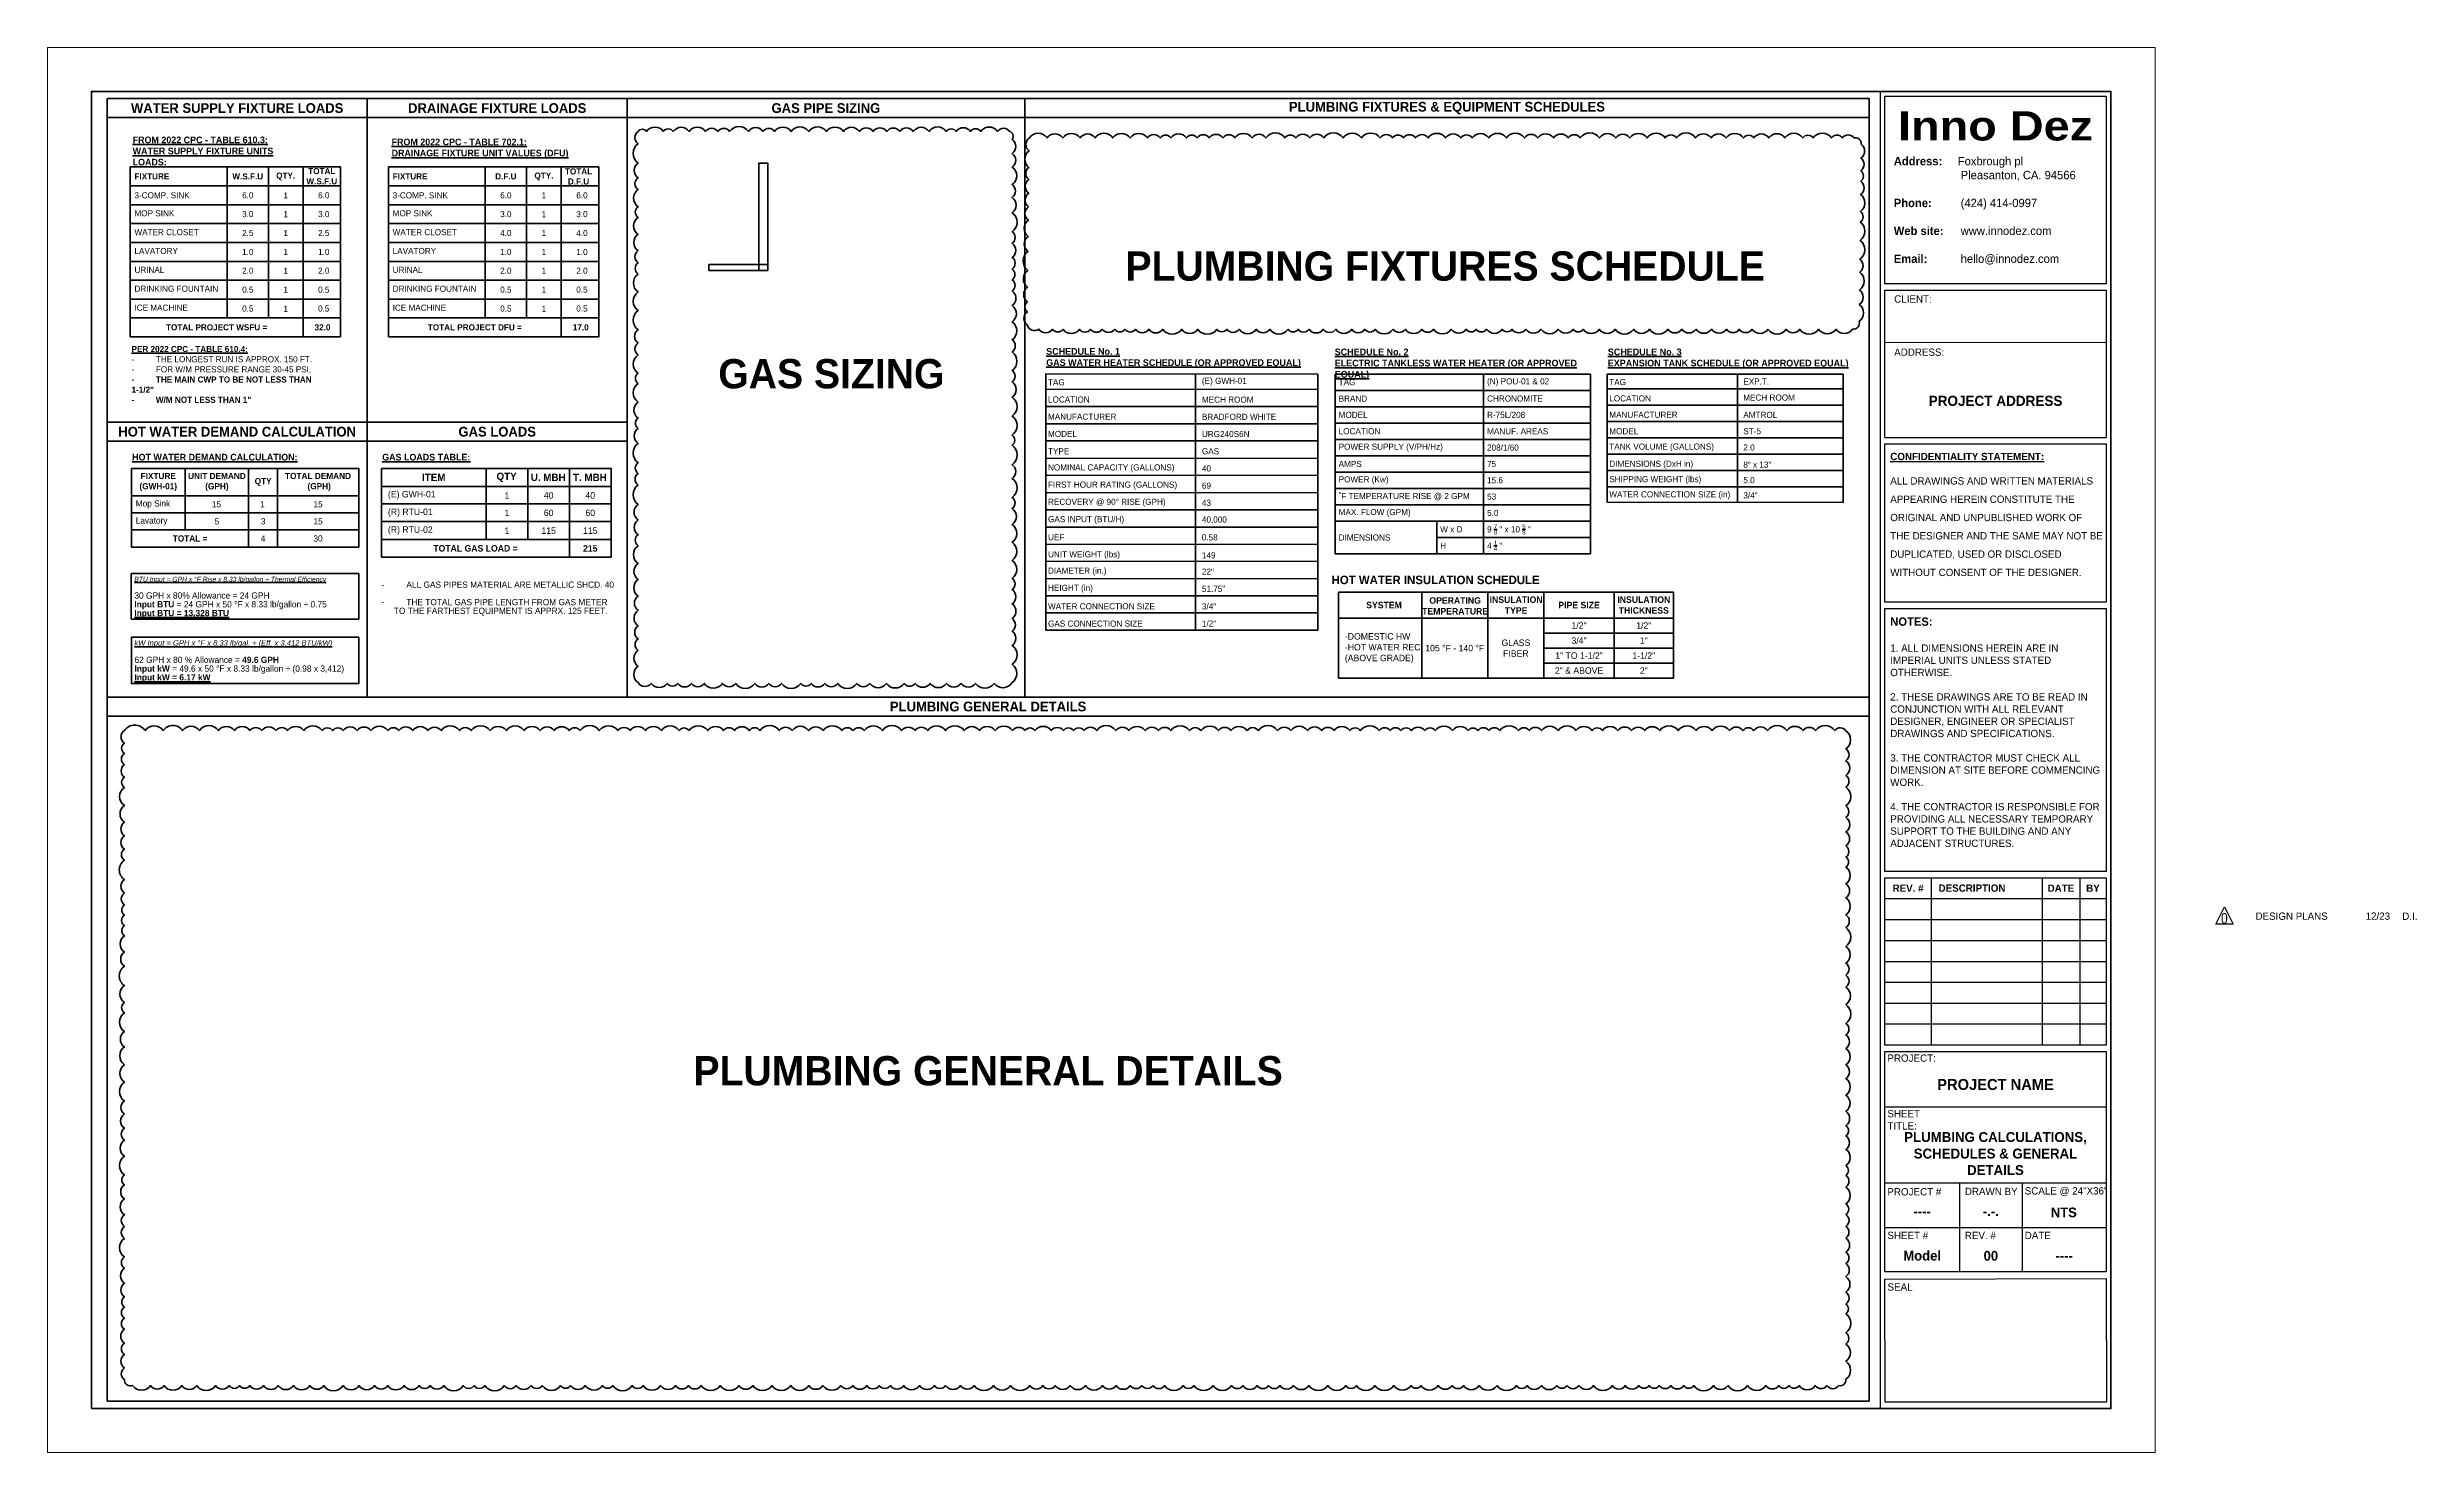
# Paper-space layout 'P 1.03' of a CAD drawing. Header units: inches. Extents: x -40 to 0.5, y 79.6 to 103.6.
# The model-space entities are those that its viewports show. They can reach past a viewport. Long polylines and large blocks are cut down to what shows.
import ezdxf
from ezdxf.enums import TextEntityAlignment as Align

# ---------------------------------------------------------------- set-up
doc = ezdxf.new("R2010")
doc.units = ezdxf.units.IN
doc.header["$MEASUREMENT"] = 0
doc.layers.get('DEFPOINTS').update_dxf_attribs({"color": 104})
doc.layers.add('PDF-TEXT', color=7, linetype='Continuous', lineweight=35)
doc.layers.add('REV.01', color=1, linetype='Continuous', lineweight=50)
doc.styles.add('123', font='ariblk.ttf')
doc.styles.add('Arial_1', font='arial.ttf', dxfattribs={"width": 0.8, "height": 4.5})
doc.styles.add('Arial_5', font='arial.ttf', dxfattribs={"height": 0.09375})
doc.styles.add('BOO', font='GOTHIC.TTF', dxfattribs={"height": 6})
doc.styles.add('Century Gothic', font='GOTHIC.TTF', dxfattribs={"height": 5.3125})
doc.styles.add('Century Gothic_B', font='GOTHICB.TTF', dxfattribs={"height": 6.659722})
doc.styles.add('MtXpl_Century_Gothic_1', font='GOTHIC.TTF')
doc.styles.add('PDF Arial', font='arial.ttf')
doc.styles.get("Standard").update_dxf_attribs({"font": 'arial.ttf'})
doc.styles.add('TITLE', font='arialbd.ttf')
doc.styles.add('Tw Cen MT Condensed', font='TCCM____.TTF')

psp = doc.layouts.new('P 1.03')

# ---------------------------------------------------------------- texts
at = {"attachment_point": 5}
for s, insert, char_height, width, style in [('{\\fCentury Gothic|b1|i0|c0|p34;PLUMBING CALCULATIONS, SCHEDULES & GENERAL DETAILS}', (-6.695, 84.71), 0.16933, 3.77936, 'TITLE'), ('{\\fCentury Gothic|b1|i0|c0|p34;NTS}', (-5.528, 83.705), 0.16667, 1.44485, 'BOO'), ('{\\fCentury Gothic|b1|i0|c0|p34;Model}', (-7.947, 82.966), 0.16667, 1.27489, 'BOO')]:
    psp.add_mtext(s, dxfattribs=dict(at, insert=insert, char_height=char_height, width=width, style=style))

msp = doc.modelspace()

# ---------------------------------------------------------------- texts
at = {"layer": 'PDF-TEXT', "color": 42, "attachment_point": 5, "style": 'Century Gothic_B'}
for s, insert, char_height, width in [('WATER SUPPLY FIXTURE LOADS', (8449.8, -610.9), 8, 213.171), ('DRAINAGE FIXTURE LOADS', (8663, -610.9), 8, 213.171), ('GAS PIPE SIZING', (8932.5, -610.9), 8, 325.913), ('PLUMBING FIXTURES & EQUIPMENT SCHEDULES', (9441.7, -610.9), 8, 692.364), ('HOT WATER DEMAND CALCULATION', (8449.8, -876.2), 8, 213.171), ('GAS LOADS', (8663, -876.2), 8, 213.171), ('HOT WATER INSULATION SCHEDULE', (9432.4, -997.7), 7, 320.536), ('PLUMBING GENERAL DETAILS', (9065.5, -1101.5), 8, 1444.618)]:
    msp.add_mtext(s, dxfattribs=dict(at, insert=insert, char_height=char_height, width=width))
at = {"layer": 'PDF-TEXT', "attachment_point": 1}
for s, insert, char_height, width, line_spacing_factor, style in [('\\pxa0.41152,sm1;{\\fCentury Gothic|b1|i0|c0|p34;\\LFROM 2022 CPC - TABLE 610.3:\\P\\pa0.25;WATER SUPPLY FIXTURE UNITS LOADS:}', (8364.1, -634.2), 5.467, 132.341, 1.399988, 'BOO'), ('\\pxa0.41152,sm1;{\\fCentury Gothic|b1|i0|c0|p34;\\LFROM 2022 CPC - TABLE 702.1:\\P\\pa0.25;DRAINAGE FIXTURE UNIT VALUES (DFU)}', (8576.4, -635.9), 5.468, 174.264, 1.399988, 'BOO'), ('\\pxsm1;{\\fCentury Gothic|b1|i0|c0|p34;\\LSCHEDULE No. 1\\l\\P\\LGAS WATER HEATER SCHEDULE (OR APPROVED EQUAL)}', (9113.1, -807.6), 5.5, 222.559, 1.399988, 'BOO'), ('\\pxsm1;{\\fCentury Gothic|b1|i0|c0|p34;\\LSCHEDULE No. 2\\PELECTRIC TANKLESS WATER HEATER (OR APPROVED EQUAL)}', (9349.7, -808), 5.5, 213.985, 1.399988, 'BOO'), ('\\pxsm1;{\\fCentury Gothic|b1|i0|c0|p34;\\LSCHEDULE No. 3\\l\\P\\LEXPANSION TANK SCHEDULE (OR APPROVED EQUAL)}', (9573.6, -808), 5.5, 192.962, 1.399988, 'BOO'), ('\\pxa0.25;{\\fCentury Gothic|b1|i0|c0|p34;\\LHOT WATER DEMAND CALCULATION:}', (8363.7, -894.3), 5.467, 175.482, 1.399988, 'BOO'), ('{\\fCentury Gothic|b1|i0|c0|p34;\\LGAS LOADS TABLE:}', (8568.7, -894.3), 5.467, 187.272, 1.399988, 'BOO'), ('\\pxi-2,l2,t0;{\\fCentury Gothic|b0|i0|c0|p34;-^IALL GAS PIPES MATERIAL ARE METALLIC SHCD. 40\\P\\pi0,l0,ql,tz;\\P\\pi-2,l2,q*,t0;-^ITHE TOTAL GAS PIPE LENGTH FROM GAS METER TO THE FARTHEST EQUIPMENT IS APPRX. 125 FEET.}', (8568.1, -999), 5.103, 195.704, 0.839796, 'PDF Arial')]:
    msp.add_mtext(s, dxfattribs=dict(at, insert=insert, char_height=char_height, width=width, line_spacing_factor=line_spacing_factor, style=style))
at = {"layer": 'PDF-TEXT'}
for s, insert, char_height, width, attachment_point, style in [('\\pxqc;TOTAL\\PW.S.F.U', (8519.2, -666.7), 4.995, 30.738, 5, 'Century Gothic_B'), ('\\pxqc;TOTAL\\PD.F.U', (8729.7, -666.9), 4.995, 28.377, 5, 'Century Gothic_B'), ('{\\fCentury Gothic|b0|i0|c0|p34;3-COMP. SINK}', (8365.6, -682.4), 4.995, 75.914, 4, 'Century Gothic_B'), ('FIXTURE ', (8365.6, -666.9), 4.99, 75.914, 4, 'Century Gothic_B'), ('W.S.F.U', (8458.5, -666.9), 4.99, 33.957, 5, 'Century Gothic_B'), ('{\\fCentury Gothic|b0|i0|c0|p34;6.0}', (8458.5, -682.4), 4.995, 33.957, 5, 'Century Gothic_B'), ('QTY.', (8489.6, -666.9), 4.99, 28.422, 5, 'Century Gothic_B'), ('{\\fCentury Gothic|b0|i0|c0|p34;1}', (8489.6, -682.4), 4.995, 28.422, 5, 'Century Gothic_B'), ('{\\fCentury Gothic|b0|i0|c0|p34;6.0}', (8520.8, -682.4), 4.995, 33.957, 5, 'Century Gothic_B'), ('{\\fCentury Gothic|b0|i0|c0|p34;3-COMP. SINK}', (8577.3, -682.4), 4.995, 75.914, 4, 'Century Gothic_B'), ('FIXTURE ', (8577.3, -666.9), 4.99, 75.914, 4, 'Century Gothic_B'), ('D.F.U', (8670.1, -666.9), 4.99, 33.957, 5, 'Century Gothic_B'), ('{\\fCentury Gothic|b0|i0|c0|p34;6.0}', (8670.1, -682.4), 4.995, 33.957, 5, 'Century Gothic_B'), ('QTY.', (8701.3, -666.9), 4.99, 28.422, 5, 'Century Gothic_B'), ('{\\fCentury Gothic|b0|i0|c0|p34;1}', (8701.3, -682.4), 4.995, 28.422, 5, 'Century Gothic_B'), ('{\\fCentury Gothic|b0|i0|c0|p34;6.0}', (8732.5, -682.4), 4.995, 33.957, 5, 'Century Gothic_B'), ('{\\fCentury Gothic|b0|i0|c0|p34;MOP SINK}', (8365.6, -697.1), 4.995, 75.914, 4, 'Century Gothic_B'), ('{\\fCentury Gothic|b0|i0|c0|p34;3.0}', (8458.5, -697.8), 4.995, 33.957, 5, 'Century Gothic_B'), ('{\\fCentury Gothic|b0|i0|c0|p34;1}', (8489.6, -697.8), 4.995, 28.422, 5, 'Century Gothic_B'), ('{\\fCentury Gothic|b0|i0|c0|p34;3.0}', (8520.8, -697.8), 4.995, 33.957, 5, 'Century Gothic_B'), ('{\\fCentury Gothic|b0|i0|c0|p34;MOP SINK}', (8577.3, -697.1), 4.995, 75.914, 4, 'Century Gothic_B'), ('{\\fCentury Gothic|b0|i0|c0|p34;3.0}', (8670.1, -697.8), 4.995, 33.957, 5, 'Century Gothic_B'), ('{\\fCentury Gothic|b0|i0|c0|p34;1}', (8701.3, -697.8), 4.995, 28.422, 5, 'Century Gothic_B'), ('{\\fCentury Gothic|b0|i0|c0|p34;3.0}', (8732.5, -697.8), 4.995, 33.957, 5, 'Century Gothic_B'), ('{\\fCentury Gothic|b0|i0|c0|p34;WATER CLOSET}', (8365.6, -712.6), 4.995, 75.914, 4, 'Century Gothic_B'), ('{\\fCentury Gothic|b0|i0|c0|p34;2.5}', (8458.5, -713.3), 4.995, 33.957, 5, 'Century Gothic_B'), ('{\\fCentury Gothic|b0|i0|c0|p34;1}', (8489.6, -713.3), 4.995, 28.422, 5, 'Century Gothic_B'), ('{\\fCentury Gothic|b0|i0|c0|p34;2.5}', (8520.8, -713.3), 4.995, 33.957, 5, 'Century Gothic_B'), ('{\\fCentury Gothic|b0|i0|c0|p34;WATER CLOSET}', (8577.3, -712.6), 4.995, 75.914, 4, 'Century Gothic_B'), ('{\\fCentury Gothic|b0|i0|c0|p34;4.0}', (8670.1, -713.3), 4.995, 33.957, 5, 'Century Gothic_B'), ('{\\fCentury Gothic|b0|i0|c0|p34;1}', (8701.3, -713.3), 4.995, 28.422, 5, 'Century Gothic_B'), ('{\\fCentury Gothic|b0|i0|c0|p34;4.0}', (8732.5, -713.3), 4.995, 33.957, 5, 'Century Gothic_B'), ('{\\fCentury Gothic|b0|i0|c0|p34;LAVATORY}', (8365.6, -728), 4.995, 75.914, 4, 'Century Gothic_B'), ('{\\fCentury Gothic|b0|i0|c0|p34;1.0}', (8458.5, -728.8), 4.995, 33.957, 5, 'Century Gothic_B'), ('{\\fCentury Gothic|b0|i0|c0|p34;1}', (8489.6, -728.8), 4.995, 28.422, 5, 'Century Gothic_B'), ('{\\fCentury Gothic|b0|i0|c0|p34;1.0}', (8520.8, -728.8), 4.995, 33.957, 5, 'Century Gothic_B'), ('{\\fCentury Gothic|b0|i0|c0|p34;LAVATORY}', (8577.3, -728), 4.995, 75.914, 4, 'Century Gothic_B'), ('{\\fCentury Gothic|b0|i0|c0|p34;1.0}', (8670.1, -728.8), 4.995, 33.957, 5, 'Century Gothic_B'), ('{\\fCentury Gothic|b0|i0|c0|p34;1}', (8701.3, -728.8), 4.995, 28.422, 5, 'Century Gothic_B'), ('{\\fCentury Gothic|b0|i0|c0|p34;1.0}', (8732.5, -728.8), 4.995, 33.957, 5, 'Century Gothic_B'), ('{\\fCentury Gothic|b0|i0|c0|p34;URINAL}', (8365.6, -743.5), 4.995, 75.914, 4, 'Century Gothic_B'), ('{\\fCentury Gothic|b0|i0|c0|p34;DRINKING FOUNTAIN}', (8365.6, -759), 4.995, 75.914, 4, 'Century Gothic_B'), ('\\pxt4;{\\fCentury Gothic|b0|i0|c0|p34;2.0}', (8458.5, -744.2), 4.995, 33.957, 5, 'Century Gothic_B'), ('{\\fCentury Gothic|b0|i0|c0|p34;0.5}', (8458.5, -759.7), 4.995, 33.957, 5, 'Century Gothic_B'), ('{\\fCentury Gothic|b0|i0|c0|p34;1}', (8489.6, -744.2), 4.995, 28.422, 5, 'Century Gothic_B'), ('{\\fCentury Gothic|b0|i0|c0|p34;1}', (8489.6, -759.7), 4.995, 28.422, 5, 'Century Gothic_B'), ('\\pxt4;{\\fCentury Gothic|b0|i0|c0|p34;2.0}', (8520.8, -744.2), 4.995, 33.957, 5, 'Century Gothic_B'), ('{\\fCentury Gothic|b0|i0|c0|p34;0.5}', (8520.8, -759.7), 4.995, 33.957, 5, 'Century Gothic_B'), ('{\\fCentury Gothic|b0|i0|c0|p34;URINAL}', (8577.3, -743.5), 4.995, 75.914, 4, 'Century Gothic_B'), ('{\\fCentury Gothic|b0|i0|c0|p34;DRINKING FOUNTAIN}', (8577.3, -759), 4.995, 75.914, 4, 'Century Gothic_B'), ('\\pxt4;{\\fCentury Gothic|b0|i0|c0|p34;2.0}', (8670.1, -744.2), 4.995, 33.957, 5, 'Century Gothic_B'), ('{\\fCentury Gothic|b0|i0|c0|p34;0.5}', (8670.1, -759.7), 4.995, 33.957, 5, 'Century Gothic_B'), ('{\\fCentury Gothic|b0|i0|c0|p34;1}', (8701.3, -744.2), 4.995, 28.422, 5, 'Century Gothic_B'), ('{\\fCentury Gothic|b0|i0|c0|p34;1}', (8701.3, -759.7), 4.995, 28.422, 5, 'Century Gothic_B'), ('{\\fCentury Gothic|b0|i0|c0|p34;0.5}', (8732.5, -759.7), 4.995, 33.957, 5, 'Century Gothic_B'), ('\\pxt4;{\\fCentury Gothic|b0|i0|c0|p34;2.0}', (8732.5, -744.2), 4.995, 33.957, 5, 'Century Gothic_B'), ('{\\fCentury Gothic|b0|i0|c0|p34;ICE MACHINE}', (8365.6, -774.5), 4.995, 75.914, 4, 'Century Gothic_B'), ('{\\fCentury Gothic|b0|i0|c0|p34;0.5}', (8458.5, -775.2), 4.995, 33.957, 5, 'Century Gothic_B'), ('{\\fCentury Gothic|b0|i0|c0|p34;1}', (8489.6, -775.4), 4.995, 28.422, 5, 'Century Gothic_B'), ('{\\fCentury Gothic|b0|i0|c0|p34;0.5}', (8520.8, -775.2), 4.995, 33.957, 5, 'Century Gothic_B'), ('{\\fCentury Gothic|b0|i0|c0|p34;ICE MACHINE}', (8577.3, -774.5), 4.995, 75.914, 4, 'Century Gothic_B'), ('{\\fCentury Gothic|b0|i0|c0|p34;0.5}', (8670.1, -775.2), 4.995, 33.957, 5, 'Century Gothic_B'), ('{\\fCentury Gothic|b0|i0|c0|p34;1}', (8701.3, -775.4), 4.995, 28.422, 5, 'Century Gothic_B'), ('{\\fCentury Gothic|b0|i0|c0|p34;0.5}', (8732.5, -775.2), 4.995, 33.957, 5, 'Century Gothic_B'), ('\\pxqc;TOTAL PROJECT WSFU =', (8362.1, -790.6), 4.995, 141.724, 4, 'Century Gothic_B'), ('32.0', (8519.8, -790.6), 4.99, 30.738, 5, 'Century Gothic_B'), ('\\pxqc;TOTAL PROJECT DFU =', (8573.8, -790.6), 4.995, 141.724, 4, 'Century Gothic_B'), ('17.0', (8731.5, -790.6), 4.99, 30.738, 5, 'Century Gothic_B'), ('{\\LPER 2022 CPC - TABLE 610.4:\\P\\pxi-1,l1,t4;\\fCentury Gothic|b0|i0|c0|p34;\\l-^ITHE LONGEST RUN IS APPROX. 150 FT.\\P-^IFOR W/M PRESSURE RANGE 30-45 PSI,\\P}-^ITHE MAIN CWP TO BE NOT LESS THAN 1-1/2"\\P-^IW/M NOT LESS THAN 1"', (8363.2, -805.9), 4.995, 149.832, 1, 'Century Gothic_B'), ('{\\fCentury Gothic|b0|i0|c0|p34;TAG}', (9114.6, -835.7), 5, 68.571, 4, 'Century Gothic_B'), ('{\\fCentury Gothic|b0|i0|c0|p34;(E) GWH-01}', (9240.8, -835.2), 5, 55.647, 4, 'Century Gothic_B'), ('{\\fCentury Gothic|b0|i0|c0;TAG', (9352.9, -835.6), 5, 159.444, 4, 'BOO'), ('(N) POU-01 & 02', (9474.6, -835.6), 5, 96.84, 4, 'BOO'), ('{\\fCentury Gothic|b0|i0|c0|p34;TAG}', (9574.8, -835.5), 5, 65.196, 4, 'Century Gothic_B'), ('{\\fCentury Gothic|b0|i0|c0|p34;EXP.T. }', (9684.7, -835), 5, 52.908, 4, 'Century Gothic_B'), ('{\\fCentury Gothic|b0|i0|c0|p34;LOCATION}', (9114.6, -849.8), 5, 68.571, 4, 'Century Gothic_B'), ('{\\fCentury Gothic|b0|i0|c0|p34;MECH ROOM}', (9240.8, -849.9), 5, 97.158, 4, 'Century Gothic_B'), ('BRAND', (9352.9, -849), 5, 159.444, 4, 'BOO'), ('CHRONOMITE', (9474.6, -849), 5, 63.135, 4, 'BOO'), ('{\\fCentury Gothic|b0|i0|c0|p34;LOCATION}', (9574.8, -848.9), 5, 65.196, 4, 'Century Gothic_B'), ('{\\fCentury Gothic|b0|i0|c0|p34;MECH ROOM}', (9684.6, -848.2), 5, 58.311, 4, 'Century Gothic_B'), ('{\\fCentury Gothic|b0|i0|c0|p34;MANUFACTURER}', (9114.6, -863.9), 5, 68.571, 4, 'Century Gothic_B'), ('{\\fCentury Gothic|b0|i0|c0|p34;BRADFORD WHITE}', (9240.8, -864), 5, 74.295, 4, 'Century Gothic_B'), ('MODEL', (9352.9, -862.4), 5, 159.444, 4, 'BOO'), ('LOCATION', (9352.9, -875.8), 5, 159.444, 4, 'BOO'), ('R-75L/208', (9474.6, -862.4), 5, 63.135, 4, 'BOO'), ('MANUF. AREAS', (9474.6, -875.8), 5, 123.242, 4, 'BOO'), ('{\\fCentury Gothic|b0|i0|c0|p34;MANUFACTURER}', (9574.8, -862.3), 5, 65.196, 4, 'Century Gothic_B'), ('{\\fCentury Gothic|b0|i0|c0|p34;MODEL}', (9574.8, -875.8), 5, 65.196, 4, 'Century Gothic_B'), ('{\\fCentury Gothic|b0|i0|c0|p34;AMTROL}', (9684.7, -862.4), 5, 52.908, 4, 'Century Gothic_B'), ('{\\fCentury Gothic|b0|i0|c0|p34;ST-5}', (9684.7, -875.8), 5, 52.908, 4, 'Century Gothic_B'), ('{\\fCentury Gothic|b0|i0|c0|p34;TYPE}', (9114.6, -892.1), 5, 116.981, 4, 'Century Gothic_B'), ('{\\fCentury Gothic|b0|i0|c0|p34;MODEL}', (9114.6, -878), 5, 68.571, 4, 'Century Gothic_B'), ('{\\fCentury Gothic|b0|i0|c0|p34;GAS}', (9240.8, -892.2), 5, 80.93, 4, 'Century Gothic_B'), ('{\\fCentury Gothic|b0|i0|c0|p34;URG240S6N}', (9240.8, -878.1), 5, 91.124, 4, 'Century Gothic_B'), ('POWER SUPPLY (V/PH/Hz)', (9352.9, -889.2), 5, 159.444, 4, 'BOO'), ('208/1/60', (9474.6, -889.2), 5, 63.135, 4, 'BOO'), ('{\\fCentury Gothic|b0|i0|c0|p34;TANK VOLUME (GALLONS)}', (9574.8, -889.1), 5, 93.703, 4, 'Century Gothic_B'), ('{\\fCentury Gothic|b0|i0|c0|p34;2.0}', (9684.7, -889.1), 5, 52.908, 4, 'Century Gothic_B'), ('\\pxqc;{\\fCentury Gothic|b1|i0|c0|p34;ITEM}', (8611, -913.6), 6, 85.873, 5, 'Tw Cen MT Condensed'), ('{\\fCentury Gothic|b1|i0|c0|p34;QTY}', (8670.7, -913.6), 6, 33.483, 5, 'Tw Cen MT Condensed'), ('{\\fCentury Gothic|b1|i0|c0|p34;U. MBH}', (8704.8, -913.6), 6, 33.483, 5, 'Tw Cen MT Condensed'), ('{\\fCentury Gothic|b1|i0|c0|p34;T. MBH}', (8739, -913.6), 6, 33.483, 5, 'Tw Cen MT Condensed'), ('{\\fCentury Gothic|b0|i0|c0|p34;NOMINAL CAPACITY (GALLONS)}', (9114.6, -906.2), 5, 116.981, 4, 'Century Gothic_B'), ('{\\fCentury Gothic|b0|i0|c0|p34;40}', (9240.8, -906.3), 5, 55.647, 4, 'Century Gothic_B'), ('{\\fCentury Gothic|b0|i0|c0;AMPS', (9352.9, -902.6), 5, 159.444, 4, 'BOO'), ('{\\fCentury Gothic|b0|i0|c0;POWER (Kw)', (9352.9, -916), 5, 159.444, 4, 'BOO'), ('75', (9474.6, -902.6), 5, 63.135, 4, 'BOO'), ('{\\fCentury Gothic|b0|i0|c0|p34;SHIPPING WEIGHT (lbs)}', (9574.8, -915.8), 5, 109.412, 4, 'Century Gothic_B'), ('{\\fCentury Gothic|b0|i0|c0|p34;DIMENSIONS (DxH in)}', (9574.8, -903.2), 5, 115.763, 4, 'Century Gothic_B'), ('\\pxt2;{\\fCentury Gothic|b0|i0|c0|p34;8" x 13"}', (9684.7, -903.2), 5, 52.908, 4, 'Century Gothic_B'), ('\\pxi1;(E) GWH-01', (8568.1, -928.2), 5.312, 85.873, 4, 'Century Gothic'), ('\\pxqc;1', (8671, -928.4), 5.31, 34.137, 5, 'Century Gothic'), ('\\pxqc;40', (8705.2, -928.4), 5.31, 34.137, 5, 'Century Gothic'), ('\\pxqc;40', (8739.3, -928.4), 5.31, 34.137, 5, 'Century Gothic'), ('{\\fCentury Gothic|b0|i0|c0|p34;FIRST HOUR RATING (GALLONS)}', (9114.6, -920.3), 5, 116.981, 4, 'Century Gothic_B'), ('{\\fCentury Gothic|b0|i0|c0|p34;RECOVERY @ 90%%D RISE (GPH)}', (9114.6, -934.4), 5, 116.981, 4, 'Century Gothic_B'), ('\\pxt8;{\\fCentury Gothic|b0|i0|c0|p34;43}', (9240.8, -934.5), 5, 55.647, 4, 'Century Gothic_B'), ('\\pxt8;{\\fCentury Gothic|b0|i0|c0|p34;69}', (9240.8, -920.4), 5, 55.647, 4, 'Century Gothic_B'), ('˚F TEMPERATURE RISE @ 2 GPM', (9352.9, -929.4), 5, 159.444, 4, 'BOO'), ('53', (9474.6, -929.4), 5, 63.135, 4, 'BOO'), ('15.6', (9474.6, -916), 5, 63.135, 4, 'BOO'), ('{\\fCentury Gothic|b0|i0|c0|p34;WATER CONNECTION SIZE (in)}', (9574.8, -928.3), 5, 99.126, 4, 'Century Gothic_B'), ('{\\fCentury Gothic|b0|i0|c0|p34;5.0}', (9684.7, -915.9), 5, 52.908, 4, 'Century Gothic_B'), ('{\\fCentury Gothic|b0|i0|c0|p34;3/4"}', (9684.7, -928.4), 5, 52.908, 4, 'Century Gothic_B'), ('\\pxi1;(R) RTU-01', (8568.1, -942.6), 5.312, 85.873, 4, 'Century Gothic'), ('1', (8671, -942.7), 5.31, 34.137, 5, 'Century Gothic'), ('60', (8705.2, -942.7), 5.31, 34.137, 5, 'Century Gothic'), ('60', (8739.3, -942.7), 5.31, 34.137, 5, 'Century Gothic'), ('{\\fCentury Gothic|b0|i0|c0|p34;GAS INPUT (BTU/H)}', (9114.6, -948.6), 5, 116.981, 4, 'Century Gothic_B'), ('\\pxt8;{\\fCentury Gothic|b0|i0|c0|p34;40,000}', (9240.8, -948.6), 5, 55.647, 4, 'Century Gothic_B'), ('{\\fCentury Gothic|b0|i0|c0;MAX. FLOW (GPM)', (9352.9, -942.8), 5, 159.444, 4, 'BOO'), ('5.0', (9474.6, -942.8), 5, 63.135, 4, 'BOO'), ('\\pxi1;(R) RTU-02', (8568.1, -957.2), 5.312, 85.873, 4, 'Century Gothic'), ('\\pxqc;{\\fCentury Gothic|b1|i0|c0|p34;TOTAL GAS LOAD =}', (8645.2, -971.8), 5.312, 154.147, 5, 'Century Gothic'), ('\\pxqc;1', (8671, -957.3), 5.31, 34.137, 5, 'Century Gothic'), ('\\pxqc;115', (8705.2, -957.3), 5.31, 34.137, 5, 'Century Gothic'), ('\\pxqc;{\\fCentury Gothic|b1|i0|c0|p34;215}', (8739.3, -971.9), 5.312, 34.137, 5, 'Century Gothic'), ('\\pxqc;115', (8739.3, -957.3), 5.31, 34.137, 5, 'Century Gothic'), ('{\\fCentury Gothic|b0|i0|c0|p34;UEF}', (9114.6, -962.7), 5, 116.981, 4, 'Century Gothic_B'), ('\\pxt8;{\\fCentury Gothic|b0|i0|c0|p34;0.58}', (9240.7, -962.8), 5, 55.647, 4, 'Century Gothic_B'), ('{\\fCentury Gothic|b0|i0|c0;DIMENSIONS', (9352.9, -962.9), 5, 121.042, 4, 'BOO'), ('{\\fCentury Gothic|b0|i0|c0;W x D', (9436.2, -956.2), 5, 32.663, 4, 'BOO'), ('{\\fCentury Gothic|b0|i0|c0;H', (9436.2, -969.6), 5, 32.663, 4, 'BOO'), ('\\A1;4 {\\H0.7x;\\S1/4;} "', (9474.6, -969.6), 5, 63.135, 4, 'BOO'), ('\\A1;9 {\\H0.7x;\\S7/8;} " x 10 {\\H0.7x;\\S5/8;} "', (9474.6, -956.2), 5, 63.135, 4, 'BOO'), ('{\\fCentury Gothic|b0|i0|c0|p34;UNIT WEIGHT (lbs)}', (9114.6, -977.4), 5, 115.078, 4, 'Century Gothic_B'), ('{\\fCentury Gothic|b0|i0|c0|p34;DIAMETER (in.)}', (9114.6, -990.8), 5, 115.078, 4, 'Century Gothic_B'), ('{\\fCentury Gothic|b0|i0|c0|p34;22"}', (9240.8, -990.9), 5, 55.647, 4, 'Century Gothic_B'), ('{\\fCentury Gothic|b0|i0|c0|p34;149}', (9240.8, -977.5), 5, 55.647, 4, 'Century Gothic_B'), ('{\\fCentury Gothic|b0|i0|c0|p34;HEIGHT (in)}', (9114.6, -1004.9), 5, 121.757, 4, 'Century Gothic_B'), ('\\pxt2;{\\fCentury Gothic|b0|i0|c0|p34;51.75"}', (9240.8, -1005), 5, 55.647, 4, 'Century Gothic_B'), ('{\\fCentury Gothic|b0|i0|c0|p34;WATER CONNECTION SIZE}', (9114.6, -1019.3), 5, 97.224, 4, 'Century Gothic_B'), ('{\\fCentury Gothic|b0|i0|c0|p34;3/4"}', (9240.8, -1019.4), 5, 55.647, 4, 'Century Gothic_B'), ('{\\fCentury Gothic|b1|i0|c0|p34;SYSTEM}', (9390.1, -1018.3), 5.312, 74.766, 5, 'Century Gothic_B'), ('{\\fCentury Gothic|b1|i0|c0|p34;OPERATING TEMPERATURE}', (9448.4, -1019), 5.312, 55.937, 5, 'Century Gothic_B'), ('{\\fCentury Gothic|b1|i0|c0|p34;INSULATION \\PTYPE}', (9498.4, -1018.3), 5.312, 43.671, 5, 'Century Gothic_B'), ('PIPE SIZE', (9550, -1018.3), 5.31, 57.693, 5, 'Century Gothic_B'), ('{\\fCentury Gothic|b1|i0|c0|p34;INSULATION THICKNESS}', (9603.1, -1018.3), 5.312, 48.654, 5, 'Century Gothic_B'), ('{\\fCentury Gothic|b0|i0|c0|p34;GAS CONNECTION SIZE}', (9114.6, -1033.5), 5, 97.224, 4, 'Century Gothic_B'), ('{\\fCentury Gothic|b0|i0|c0|p34;1/2"}', (9240.8, -1033.5), 5, 55.647, 4, 'Century Gothic_B'), ('\\pxl1,ql;-DOMESTIC HW\\P-HOT WATER REC.\\P(ABOVE GRADE)', (9352.7, -1053.6), 5.312, 68.363, 4, 'Century Gothic'), ('GLASS \\PFIBER', (9498.2, -1053.6), 5.31, 45.924, 5, 'Century Gothic'), ('3/4"', (9550, -1047.4), 5.31, 57.693, 5, 'Century Gothic'), ('1/2"', (9550, -1035.1), 5.31, 57.693, 5, 'Century Gothic'), ('1/2"', (9603.1, -1035.1), 5.31, 48.654, 5, 'Century Gothic'), ('1"', (9603.1, -1047.4), 5.31, 48.654, 5, 'Century Gothic'), ('105 %%DF - 140 %%DF', (9448.1, -1053.6), 5.312, 54.168, 5, 'Century Gothic'), ('1" TO 1-1/2"', (9550, -1059.7), 5.312, 57.693, 5, 'Century Gothic'), ('1-1/2"', (9603.1, -1059.7), 5.31, 48.654, 5, 'Century Gothic'), ('2" & ABOVE', (9550, -1072), 5.31, 57.693, 5, 'Century Gothic'), ('2" ', (9603.1, -1072), 5.31, 48.654, 5, 'Century Gothic')]:
    msp.add_mtext(s, dxfattribs=dict(at, insert=insert, char_height=char_height, width=width, attachment_point=attachment_point, style=style))
at = {"layer": 'PDF-TEXT', "char_height": 5.057}
for s, insert, width, attachment_point in [('{\\fCentury Gothic|b1|i0|c0|p34;FIXTURE \\P(GWH-01)}', (8385.1, -917.4), 44.04, 5), ('{\\fCentury Gothic|b1|i0|c0|p34;UNIT DEMAND (GPH)}', (8433.2, -917.4), 52.126, 5), ('{\\fCentury Gothic|b1|i0|c0|p34;TOTAL DEMAND\\P (GPH)}', (8516.1, -917.4), 66.745, 5), ('{\\fCentury Gothic|b0|i0|c0|p34;Mop Sink}', (8366.7, -935.7), 40.399, 4), ('{\\fCentury Gothic|b1|i0|c0;QTY', (8471.1, -917.4), 34.825, 5), ('{\\fCentury Gothic|b0|i0|c0;Lavatory', (8366.7, -949.7), 40.399, 4), ('{\\fCentury Gothic|b0|i0|c0|p34;15}', (8432.8, -935.7), 52.126, 5), ('{\\fCentury Gothic|b0|i0|c0|p34;5}', (8433.2, -949.7), 52.126, 5), ('{\\fCentury Gothic|b0|i0|c0;1', (8470.5, -935.7), 24.534, 5), ('{\\fCentury Gothic|b0|i0|c0|p34;3}', (8471.1, -949.7), 24.534, 5), ('{\\fCentury Gothic|b0|i0|c0|p34;15}', (8516.1, -935.7), 66.745, 5), ('{\\fCentury Gothic|b0|i0|c0|p34;15}', (8516.1, -949.7), 66.745, 5), ('{\\fCentury Gothic|b1|i0|c0|p34;TOTAL =}', (8411.2, -963.7), 96.166, 5), ('{\\fCentury Gothic|b0|i0|c0|p34;4}', (8471.1, -963.7), 24.534, 5), ('{\\fCentury Gothic|b0|i0|c0|p34;30}', (8516.1, -963.7), 66.745, 5)]:
    msp.add_mtext(s, dxfattribs=dict(at, insert=insert, width=width, attachment_point=attachment_point))
at = {"layer": 'PDF-TEXT', "char_height": 5.1333, "width": 181.369, "attachment_point": 1, "line_spacing_factor": 0.839796, "style": 'PDF Arial', "bg_fill": 16, "box_fill_scale": 1.5, "bg_fill_color": 256, "bg_fill_transparency": 0}
for s, insert in [('{\\fCentury Gothic|b0|i1|c0|p34;\\H0.77922x;\\LBTU Input = GPH x %%DF Rise x 8.33 lb/gallon ÷ Thermal Efficiency\\P\\fCentury Gothic|b0|i0|c0|p34;\\H1.28333x;\\l\\P30 GPH x 80% Allowance = 24 GPH\\P\\fCentury Gothic|b1|i0|c0|p34;Input BTU \\fCentury Gothic|b0|i0|c0|p34;= 24 GPH x 50 %%DF x 8.33 lb/gallon ÷ 0.75 \\fCentury Gothic|b1|i1|c0|p34;\\L\\O\\P\\fCentury Gothic|b1|i0|c0|p34;\\oInput BTU = 13,328 BTU}', (8365.5, -995.1)), ('{\\fCentury Gothic|b0|i1|c0|p34;\\H0.87662x;\\LkW Input = GPH x %%DF x 8.33 lb/gal. ÷ (Eff. x 3,412 BTU/kW)\\P\\fCentury Gothic|b0|i0|c0|p34;\\H1.14075x;\\l\\P62 GPH x 80 % Allowance = \\fCentury Gothic|b1|i0|c0|p34;49.6 GPH\\fCentury Gothic|b0|i0|c0|p34;\\P\\fCentury Gothic|b1|i0|c0|p34;Input kW\\fCentury Gothic|b0|i0|c0|p34; = 49.6 x 50 %%DF x 8.33 lb/gallon ÷ (0.98 x 3,412)\\P\\fCentury Gothic|b1|i0|c0|p34;\\LInput kW\\fCentury Gothic|b0|i0|c0|p34; \\fCentury Gothic|b1|i0|c0|p34;= 6.17 kW}', (8365.6, -1047.1))]:
    msp.add_mtext(s, dxfattribs=dict(at, insert=insert))
at = {"layer": 'REV.01', "char_height": 24, "width": 656.423, "attachment_point": 5}
for s, insert in [('{\\fCentury Gothic|b1|i0|c0|p34;PLUMBING FIXTURES SCHEDULE}', (9440.2, -740.5)), ('{\\fCentury Gothic|b1|i0|c0|p34;GAS SIZING }', (8937, -828.8)), ('{\\fCentury Gothic|b1|i0|c0|p34;PLUMBING GENERAL DETAILS}', (9065.5, -1400.2))]:
    msp.add_mtext(s, dxfattribs=dict(at, insert=insert))

# ---------------------------------------------------------------- blocks, each defined once
blk = doc.blocks.new('TBLOCK')
for p, q in [((31.386, 19.855), (35.165, 19.855)), ((31.386, 17.336), (31.386, 19.855)), ((35.165, 19.855), (35.165, 17.336)), ((31.386, 17.336), (35.165, 17.336)), ((35.165, 17.336), (35.165, 17.336)), ((31.386, 6.961), (31.386, 9.818)), ((31.386, 9.818), (35.165, 9.818)), ((32.178, 9.818), (32.178, 6.961)), ((34.071, 9.818), (34.071, 6.961)), ((34.715, 9.818), (34.715, 6.961)), ((35.165, 9.818), (35.165, 6.961)), ((35.165, 7.318), (31.386, 7.318)), ((35.165, 6.961), (31.386, 6.961))]:
    blk.add_line(p, q)
at = {"lineweight": 60}
blk.add_lwpolyline([(0.752, 0.752), (35.248, 0.752), (35.248, 23.248), (0.752, 23.248)], close=True, dxfattribs=at)
for points in [[(31.312, 23.248), (35.248, 23.248), (35.248, 0.752), (31.312, 0.752)], [(31.386, 23.165), (35.165, 23.165), (35.165, 19.964), (31.386, 19.964)], [(31.386, 17.228), (35.165, 17.228), (35.165, 14.525), (31.386, 14.525)], [(31.386, 14.417), (35.165, 14.417), (35.165, 9.927), (31.386, 9.927)], [(31.386, 6.852), (35.165, 6.852), (35.165, 3.085), (31.386, 3.085)], [(31.386, 2.964), (35.165, 2.976), (35.17, 0.86), (31.391, 0.86)]]:
    blk.add_lwpolyline(points, close=True)
at = {"linetype": 'ByBlock', "lineweight": 0}
blk.add_lwpolyline([(31.386, 18.958), (35.165, 18.958)], dxfattribs=at)
for points in [[(31.386, 9.461), (35.165, 9.461)], [(31.386, 9.104), (35.165, 9.104)], [(31.386, 8.747), (35.165, 8.747)], [(31.386, 8.39), (35.165, 8.39)], [(31.386, 8.032), (35.165, 8.032)], [(31.386, 7.675), (35.165, 7.675)], [(31.386, 5.904), (35.165, 5.904)], [(31.386, 4.606), (35.165, 4.606)], [(32.661, 4.606), (32.661, 3.845)], [(33.731, 4.606), (33.731, 3.845)], [(31.386, 3.845), (35.165, 3.845)], [(32.661, 3.845), (32.661, 3.085)], [(33.731, 3.845), (33.731, 3.085)]]:
    blk.add_lwpolyline(points)
at = {"layer": 'DEFPOINTS', "color": 1, "lineweight": 5}
blk.add_lwpolyline([(0, 0), (36, 0), (36, 24), (0, 24)], close=True, dxfattribs=at)
for s, insert, char_height, width, attachment_point, style in [('Inno {\\C116;\\c3434259;Dez}', (33.276, 22.656), 0.5, 3.77936, 5, '123'), ('\\pxl1;{\\fCentury Gothic|b1|i0|c0|p34;DESCRIPTION}', (32.178, 9.64), 0.125, 1.8929, 4, 'MtXpl_Century_Gothic_1'), ('PROJECT:', (31.429, 6.8), 0.125, 0.80482, 1, 'MtXpl_Century_Gothic_1'), ('SHEET TITLE:', (31.429, 5.851), 0.125, 0.92848, 1, 'MtXpl_Century_Gothic_1'), ('PROJECT #', (31.429, 4.517), 0.125, 1.13059, 1, 'MtXpl_Century_Gothic_1'), ('DRAWN BY', (32.752, 4.523), 0.125, 0.96644, 1, 'MtXpl_Century_Gothic_1'), ('SCALE @ 24"X36"', (33.775, 4.533), 0.125, 1.37158, 1, 'MtXpl_Century_Gothic_1'), ('{\\fCentury Gothic|b1|i0|c0|p34;----}', (32.023, 4.122), 0.16667, 1.27489, 5, 'BOO'), ('{\\fCentury Gothic|b1|i0|c0|p34;-.-.}', (33.196, 4.122), 0.16667, 1.07063, 5, 'BOO'), ('SHEET #', (31.429, 3.772), 0.125, 0.77384, 1, 'MtXpl_Century_Gothic_1'), ('REV. #', (32.752, 3.772), 0.125, 0.84815, 1, 'MtXpl_Century_Gothic_1'), ('DATE', (33.775, 3.772), 0.125, 1.27222, 1, 'MtXpl_Century_Gothic_1'), ('{\\fCentury Gothic|b1|i0|c0|p34;00}', (33.196, 3.361), 0.16667, 1.07063, 5, 'BOO'), ('{\\fCentury Gothic|b1|i0|c0|p34;----}', (34.448, 3.366), 0.16667, 1.43384, 5, 'BOO'), ('SEAL', (31.432, 2.891), 0.125, 1.23328, 1, 'MtXpl_Century_Gothic_1')]:
    blk.add_mtext(s, dxfattribs=dict(insert=insert, char_height=char_height, width=width, attachment_point=attachment_point, style=style))
at = {"color": 2, "insert": (31.538, 22.129), "char_height": 0.14286, "width": 3.45939, "attachment_point": 1, "style": 'Arial_5'}
blk.add_mtext('{\\fCentury Gothic|b1|i0|c0|p34;\\C256;Address:     \\fCentury Gothic|b0|i0|c0|p34;Foxbrough pl \\P^I     ^IPleasanton, CA. 94566\\P  \\P\\fCentury Gothic|b1|i0|c0|p34;Phone:    ^I\\fCentury Gothic|b0|i0|c0|p34;(424) 414-0997\\P\\P\\fCentury Gothic|b1|i0|c0|p34;Web site: ^I\\fCentury Gothic|b0|i0|c0|p34;www.innodez.com\\P\\P\\fCentury Gothic|b1|i0|c0|p34;Email:       ^I\\fCentury Gothic|b0|i0|c0|p34;hello@innodez.com}', dxfattribs=at)
at = {"color": 2, "char_height": 0.125, "attachment_point": 1, "style": 'Century Gothic_B'}
for s, width, gutter_width, heights, insert in [('{\\fCentury Gothic|b0|i0|c0|p34;\\C256;CLIENT:}', 0.41588, 0.893, [0], (31.545, 19.765)), ('{\\fCentury Gothic|b0|i0|c0|p34;\\C256;ADDRESS:}', 146.02075, 0.893, [0], (31.545, 18.857)), ('{\\L\\C256;CONFIDENTIALITY STATEMENT:\\P\\pxqc;\\fCentury Gothic|b0|i0|c0|p34;\\l\\P\\psm1.5,q*;ALL DRAWINGS AND WRITTEN MATERIALS APPEARING HEREIN CONSTITUTE THE ORIGINAL AND UNPUBLISHED WORK OF THE DESIGNER AND THE SAME MAY NOT BE DUPLICATED, USED OR DISCLOSED WITHOUT CONSENT OF THE DESIGNER. }', 3.64659, 0.885, [2.55], (31.478, 17.075))]:
    blk.add_mtext_dynamic_manual_height_columns(s, width=width, gutter_width=gutter_width, heights=heights, dxfattribs=dict(at, insert=insert))
at = {"color": 3}
for s, insert, char_height, width, attachment_point, style in [('\\pxqc;{\\fCentury Gothic|b1|i0|c0|p34;PROJECT ADDRESS}', (33.276, 17.962), 0.17275, 3.77936, 5, 'BOO'), ('\\pxsm1;{\\fCentury Gothic|b0|i0|c0|p34;\\H0.01877x;1. ALL DIMENSIONS HEREIN ARE IN IMPERIAL UNITS UNLESS STATED OTHERWISE.\\P\\P2. THESE DRAWINGS ARE TO BE READ IN CONJUNCTION WITH ALL RELEVANT DESIGNER, ENGINEER OR SPECIALIST DRAWINGS AND SPECIFICATIONS.\\P\\P3. THE CONTRACTOR MUST CHECK ALL DIMENSION AT SITE BEFORE COMMENCING WORK.\\P\\P4. THE CONTRACTOR IS RESPONSIBLE FOR PROVIDING ALL NECESSARY TEMPORARY SUPPORT TO THE BUILDING AND ANY ADJACENT STRUCTURE\\H0.99998x;S.}', (31.478, 13.803), 6.659722, 3.61333, 1, 'Century Gothic_B'), ('{\\fCentury Gothic|b1|i0|c0|p34;PROJECT NAME}', (33.276, 6.286), 0.1875, 3.77936, 5, 'BOO')]:
    blk.add_mtext(s, dxfattribs=dict(at, insert=insert, char_height=char_height, width=width, attachment_point=attachment_point, style=style))
at = {"color": 2, "insert": (31.478, 14.264), "char_height": 0.14281, "attachment_point": 1}
blk.add_mtext_dynamic_manual_height_columns('{\\fCentury Gothic|b1|i0|c0|p34;\\C256;NOTES:}', width=146.02075, gutter_width=0.893, heights=[0], dxfattribs=at)
at = {"char_height": 0.125, "attachment_point": 5, "style": 'MtXpl_Century_Gothic_1'}
for s, insert in [('{\\fCentury Gothic|b1|i0|c0|p34;REV. #}', (31.782, 9.64)), ('{\\fCentury Gothic|b1|i0|c0|p34;DATE}', (34.393, 9.64)), ('{\\fCentury Gothic|b1|i0|c0|p34;BY}', (34.94, 9.64))]:
    blk.add_mtext(s, dxfattribs=dict(at, insert=insert))
blk = doc.blocks.new('A$C3681ba54')
blk.add_lwpolyline([(0, 0.242), (0, 0.242), (0.182, -0.121), (-0.182, -0.121)], close=True)
at = {"style": 'Arial_1', "width": 0.8}
blk.add_attdef('?', text='', height=0.225, dxfattribs=at).set_placement((0, 0), align=Align.MIDDLE_CENTER)
blk = doc.blocks.new('A$Cba0dbca3')
at = {"xscale": 0.81, "yscale": 0.81, "zscale": 0.81}
blk.add_blockref('A$C3681ba54', (0.386, -0.216), dxfattribs=at).add_auto_attribs({'?': '0'})
at = {"insert": (0.792, -0.179), "char_height": 0.125, "width": 1.8929, "attachment_point": 4, "style": 'MtXpl_Century_Gothic_1'}
blk.add_mtext('\\pxl1;DESIGN PLANS', dxfattribs=at)
at = {"char_height": 0.125, "attachment_point": 5, "style": 'MtXpl_Century_Gothic_1'}
for s, insert in [('12/23', (3.007, -0.179)), ('D.I.', (3.554, -0.179))]:
    blk.add_mtext(s, dxfattribs=dict(at, insert=insert))

# ---------------------------------------------------------------- linework, layer by layer
at = {"layer": 'DEFPOINTS'}
msp.add_lwpolyline([(8330.7, -596.7), (9797.6, -596.7), (9797.6, -1677.8), (8330.7, -1677.8)], close=True, dxfattribs=at)
at = {"layer": 'PDF-TEXT', "color": 42, "lineweight": 100}
for p, q in [((9095.5, -603.1), (8343.2, -603.1)), ((8343.2, -603.1), (8343.2, -1093.7)), ((9787.8, -618.7), (8343.2, -618.7)), ((8556.4, -603.1), (8556.4, -1093.7)), ((8769.6, -603.1), (8769.6, -1093.7)), ((9095.5, -603.1), (9787.8, -603.1)), ((9095.5, -1093.7), (9095.5, -603.1)), ((9787.8, -603.1), (9787.8, -1670.8)), ((8769.6, -868.4), (8343.2, -868.4)), ((8343.2, -884), (8769.6, -884)), ((8343.2, -1093.7), (9095.5, -1093.7)), ((8343.2, -1670.8), (8343.2, -1093.7)), ((9787.8, -1093.7), (9095.5, -1093.7)), ((9787.8, -1109.3), (8343.2, -1109.3)), ((9787.8, -1670.8), (8343.2, -1670.8))]:
    msp.add_line(p, q, dxfattribs=at)
at = {"layer": 'PDF-TEXT'}
for p, q in [((8362.1, -659.1), (8362.1, -798.4)), ((8362.1, -659.1), (8534.6, -659.1)), ((8441.5, -659.1), (8441.5, -782.9)), ((8475.4, -659.1), (8475.4, -782.9)), ((8503.9, -659.1), (8503.9, -798.4)), ((8534.6, -659.1), (8534.6, -798.4)), ((8573.8, -659.1), (8573.8, -798.4)), ((8573.8, -659.1), (8746.3, -659.1)), ((8653.2, -659.1), (8653.2, -782.9)), ((8687.1, -659.1), (8687.1, -782.9)), ((8715.5, -659.1), (8715.5, -798.4)), ((8746.3, -659.1), (8746.3, -798.4)), ((8362.1, -674.6), (8534.6, -674.6)), ((8573.8, -674.6), (8746.3, -674.6)), ((8362.1, -690.1), (8534.6, -690.1)), ((8573.8, -690.1), (8746.3, -690.1)), ((8362.1, -705.6), (8534.6, -705.6)), ((8573.8, -705.6), (8746.3, -705.6)), ((8362.1, -721), (8534.6, -721)), ((8362.1, -736.5), (8534.6, -736.5)), ((8573.8, -721), (8746.3, -721)), ((8573.8, -736.5), (8746.3, -736.5)), ((8362.1, -752), (8534.6, -752)), ((8573.8, -752), (8746.3, -752)), ((8362.1, -767.4), (8534.6, -767.4)), ((8573.8, -767.4), (8746.3, -767.4)), ((8362.1, -782.9), (8534.6, -782.9)), ((8573.8, -782.9), (8746.3, -782.9)), ((8362.1, -798.4), (8534.6, -798.4)), ((8573.8, -798.4), (8746.3, -798.4)), ((9112.7, -828.8), (9112.7, -1038.8)), ((9112.7, -828.8), (9335.7, -828.9)), ((9235.6, -828.9), (9235.6, -1038)), ((9335.7, -828.9), (9335.7, -1038.8)), ((9350, -828.9), (9515.2, -828.9)), ((9350, -828.9), (9350, -976.3)), ((9471.7, -828.9), (9559.5, -828.9)), ((9471.7, -828.9), (9471.7, -976.3)), ((9471.7, -828.9), (9471.7, -976.3)), ((9559.5, -828.9), (9559.5, -976.3)), ((9573, -828.9), (9573, -934)), ((9573, -828.9), (9766.6, -829.1)), ((9679.8, -829), (9679.8, -934)), ((9766.6, -829), (9766.6, -934.1)), ((9112.7, -841.4), (9335.7, -841.6)), ((9350, -842.3), (9559.5, -842.3)), ((9573, -841), (9766.6, -841.1)), ((9573, -854.4), (9766.6, -854.4)), ((9112.7, -855.5), (9335.7, -855.5)), ((9112.7, -869.6), (9335.7, -869.8)), ((9350, -855.7), (9559.5, -855.7)), ((9350, -869.1), (9559.5, -869.1)), ((9573, -867.8), (9766.6, -867.9)), ((9112.7, -883.7), (9335.7, -883.7)), ((9350, -882.5), (9559.5, -882.5)), ((9573, -881.2), (9766.6, -881.2)), ((8363.1, -906.2), (8549.5, -906.2)), ((8363.1, -906.2), (8363.1, -970.7)), ((8407.1, -906.2), (8407.1, -956.7)), ((8459.2, -906.2), (8459.2, -970.7)), ((8482.8, -906.2), (8482.8, -970.7)), ((8549.5, -906.2), (8549.5, -970.7)), ((8568.1, -906.2), (8756.4, -906.2)), ((8568.1, -906.2), (8568.1, -979)), ((8654, -906.2), (8654, -964.5)), ((8688.1, -906.2), (8688.1, -964.5)), ((8722.2, -906.2), (8722.2, -979)), ((8756.4, -906.2), (8756.4, -979)), ((9112.7, -897.8), (9335.7, -898)), ((9112.7, -911.9), (9335.7, -912.1)), ((9350, -895.9), (9559.5, -895.9)), ((9350, -909.3), (9559.5, -909.3)), ((9573, -894.5), (9766.6, -894.5)), ((9573, -907.9), (9766.6, -908)), ((8363.1, -928.7), (8549.5, -928.7)), ((8568.1, -921), (8756.4, -921)), ((9112.7, -926.1), (9335.7, -926.2)), ((9350, -922.7), (9559.5, -922.7)), ((9573, -921.3), (9766.6, -921.4)), ((8363.1, -942.7), (8549.5, -942.7)), ((8568.1, -935.3), (8756.4, -935.3)), ((8568.1, -949.9), (8756.4, -949.9)), ((9112.7, -940.2), (9335.7, -940.3)), ((9350, -936.1), (9559.5, -936.1)), ((9350, -949.5), (9559.5, -949.5)), ((9433.3, -949.5), (9433.3, -976.3)), ((9573, -934), (9766.6, -934.1)), ((8363.1, -956.7), (8549.5, -956.7)), ((8363.1, -970.7), (8549.5, -970.7)), ((8459.2, -956.7), (8459.2, -970.7)), ((8482.8, -956.7), (8482.8, -970.7)), ((8568.1, -964.5), (8756.4, -964.5)), ((9112.7, -954.3), (9335.7, -954.4)), ((9112.7, -968.3), (9335.7, -968.5)), ((9433.3, -962.9), (9559.5, -962.9)), ((8568.1, -979), (8756.4, -979)), ((9112.7, -982.4), (9335.7, -982.6)), ((9350, -976.3), (9559.5, -976.3)), ((9112.7, -996.5), (9335.7, -996.7)), ((9352.7, -1007.7), (9627.5, -1007.7)), ((9352.7, -1007.7), (9352.7, -1078.2)), ((9421, -1007.7), (9421, -1078.2)), ((9475.2, -1007.7), (9475.2, -1078.2)), ((9521.1, -1007.7), (9521.1, -1078.2)), ((9578.8, -1007.7), (9578.8, -1078.2)), ((9627.5, -1007.7), (9627.5, -1078.2)), ((9112.7, -1010.6), (9335.7, -1010.6)), ((9112.7, -1024.7), (9335.7, -1024.7)), ((9352.7, -1028.9), (9627.5, -1028.9)), ((9112.7, -1038.8), (9335.7, -1038.8)), ((9521.1, -1041.3), (9627.5, -1041.3)), ((9521.1, -1053.6), (9627.5, -1053.6)), ((9521.1, -1065.9), (9627.5, -1065.9)), ((9352.7, -1078.2), (9627.5, -1078.2))]:
    msp.add_line(p, q, dxfattribs=at)
at = {"layer": 'PDF-TEXT', "color": 6}
for points in [[(8884.8, -744), (8877.5, -744), (8877.5, -656.1), (8884.8, -656.1)], [(8836.6, -739.2), (8884.8, -739.2), (8884.8, -744), (8836.6, -744)]]:
    msp.add_lwpolyline(points, close=True, dxfattribs=at)
at = {"layer": 'REV.01'}
for points in [[(8778.5, -630, 0.520567), (8778.5, -640.1, 0.520567), (8778.5, -655.9, 0.520567), (8778.5, -668, 0.520567), (8778.5, -677.7, 0.520567), (8778.5, -691.7, 0.520567), (8778.5, -700.5, 0.520567), (8778.5, -714.4, 0.520567), (8778.5, -727.7, 0.520567), (8778.5, -737.7, 0.520567), (8778.5, -746.9, 0.520567), (8778.5, -761.6, 0.520567), (8778.5, -776.9, 0.520567), (8778.5, -792.6, 0.520567), (8778.5, -803.4, 0.520567), (8778.5, -813.2, 0.520567), (8778.5, -828.3, 0.520567), (8778.5, -836.6, 0.520567), (8778.5, -851.9, 0.520567), (8778.5, -865, 0.520567), (8778.5, -873.4, 0.520567), (8778.5, -885.7, 0.520567), (8778.5, -901.6, 0.520567), (8778.5, -910.3, 0.520567), (8778.5, -919.9, 0.520567), (8778.5, -935.8, 0.520567), (8778.5, -948.5, 0.520567), (8778.5, -960.7, 0.520567), (8778.5, -969.6, 0.520567), (8778.5, -984.2, 0.520567), (8778.5, -997.3, 0.520567), (8778.5, -1010.9, 0.520567), (8778.5, -1022.6, 0.520567), (8778.5, -1035.4, 0.520567), (8778.5, -1046, 0.520567), (8778.5, -1055.4, 0.520567), (8778.5, -1068.5, 0.520567), (8778.5, -1081.9, 0.520567), (8789.3, -1082.5, 0.520567), (8802.4, -1082.5, 0.520567), (8811, -1082.5, 0.520567), (8822.3, -1082.5, 0.520567), (8832.7, -1082.5, 0.520567), (8847.7, -1082.5, 0.520567), (8858.6, -1082.5, 0.520567), (8874.2, -1082.5, 0.520567), (8885.7, -1082.5, 0.520567), (8896.1, -1082.5, 0.520567), (8911.9, -1082.5, 0.520567), (8920.3, -1082.5, 0.520567), (8931.6, -1082.5, 0.520567), (8942.2, -1082.5, 0.520567), (8957.9, -1082.5, 0.520567), (8968.5, -1082.5, 0.520567), (8982.1, -1082.5, 0.520567), (8996.6, -1082.5, 0.520567), (9005.8, -1082.5, 0.520567), (9018, -1082.5, 0.520567), (9031.4, -1082.5, 0.520567), (9043.3, -1082.5, 0.520567), (9055.2, -1082.5, 0.520567), (9070.4, -1082.5, 0.520567), (9085.2, -1081.8, 0.520567), (9085.2, -1066.8, 0.520567), (9085.2, -1051.4, 0.520567), (9085.2, -1039.6, 0.520567), (9085.2, -1029.4, 0.520567), (9085.2, -1017.3, 0.520567), (9085.2, -1005.6, 0.520567), (9085.2, -996.4, 0.520567), (9085.2, -981.7, 0.520567), (9085.2, -966.8, 0.520567), (9085.2, -952.3, 0.520567), (9085.2, -939.1, 0.520567), (9085.2, -930, 0.520567), (9085.2, -914.4, 0.520567), (9085.2, -903.2, 0.520567), (9085.2, -887.3, 0.520567), (9085.2, -879, 0.520567), (9085.2, -863.3, 0.520567), (9085.2, -847.9, 0.520567), (9085.2, -835.3, 0.520567), (9085.2, -826, 0.520567), (9085.2, -810.8, 0.520567), (9085.2, -800.8, 0.520567), (9085.2, -786.1, 0.520567), (9085.2, -772.8, 0.520567), (9085.2, -760.8, 0.520567), (9085.2, -751.7, 0.520567), (9085.2, -742.8, 0.520567), (9085.2, -733.3, 0.520567), (9085.2, -721.7, 0.520567), (9085.2, -712.2, 0.520567), (9085.2, -696.7, 0.520567), (9085.2, -684.2, 0.520567), (9085.2, -673.5, 0.520567), (9085.2, -659.2, 0.520567), (9085.2, -648, 0.520567), (9085.2, -636.6, 0.520567), (9083.1, -630, 0.520567), (9073.3, -630, 0.520567), (9059.4, -630, 0.520567), (9051, -630, 0.520567), (9039.3, -630, 0.520567), (9031.2, -630, 0.520567), (9017.1, -630, 0.520567), (9004.1, -630, 0.520567), (8993, -630, 0.520567), (8982.4, -630, 0.520567), (8971.2, -630, 0.520567), (8960, -630, 0.520567), (8946.8, -630, 0.520567), (8933, -630, 0.520567), (8918.4, -630, 0.520567), (8904, -630, 0.520567), (8890.4, -630, 0.520567), (8880.9, -630, 0.520567), (8869, -630, 0.520567), (8853.6, -630, 0.520567), (8843.9, -630, 0.520567), (8833.8, -630, 0.520567), (8820.4, -630, 0.520567), (8807.3, -630, 0.520567), (8799.2, -630, 0.520567), (8785.5, -630, 0.520567)], [(9099.3, -635.3, 0.520567), (9099.1, -646, 0.520567), (9099, -659.5, 0.520567), (9098.9, -669.3, 0.520567), (9098.8, -680.7, 0.520567), (9098.6, -691.8, 0.520567), (9098.5, -702.8, 0.520567), (9098.4, -716.1, 0.520567), (9098.2, -728.4, 0.520567), (9098.1, -743.9, 0.520567), (9097.9, -757.6, 0.520567), (9097.8, -769.8, 0.520567), (9097.7, -777.9, 0.520567), (9097.6, -788.6, 0.520567), (9107.1, -792.2, 0.520567), (9118.4, -792.2, 0.520567), (9126.9, -792.2, 0.520567), (9140.4, -792.2, 0.520567), (9149.5, -792.2, 0.520567), (9159.1, -792.2, 0.520567), (9169.3, -792.2, 0.520567), (9177.7, -792.2, 0.520567), (9186.4, -792.2, 0.520567), (9197.2, -792.2, 0.520567), (9208.7, -792.2, 0.520567), (9224.2, -792.2, 0.520567), (9237.4, -792.2, 0.520567), (9253.1, -792.2, 0.520567), (9261.1, -792.2, 0.520567), (9271.3, -792.2, 0.520567), (9285.4, -792.2, 0.520567), (9296.5, -792.2, 0.520567), (9311.4, -792.2, 0.520567), (9319.7, -792.2, 0.520567), (9328.6, -792.2, 0.520567), (9340.3, -792.2, 0.520567), (9350.6, -792.2, 0.520567), (9363.6, -792.2, 0.520567), (9374.3, -792.2, 0.520567), (9382.9, -792.2, 0.520567), (9397.5, -792.2, 0.520567), (9407.6, -792.2, 0.520567), (9421.1, -792.2, 0.520567), (9430.7, -792.2, 0.520567), (9445.2, -792.2, 0.520567), (9457.5, -792.2, 0.520567), (9465.7, -792.2, 0.520567), (9474.2, -792.2, 0.520567), (9487, -792.2, 0.520567), (9495, -792.2, 0.520567), (9506.4, -792.2, 0.520567), (9518.8, -792.2, 0.520567), (9533, -792.2, 0.520567), (9545.2, -792.2, 0.520567), (9553.4, -792.2, 0.520567), (9566.6, -792.2, 0.520567), (9579.6, -792.2, 0.520567), (9594.8, -792.2, 0.520567), (9607.7, -792.2, 0.520567), (9622.8, -792.2, 0.520567), (9634.3, -792.2, 0.520567), (9645.9, -792.2, 0.520567), (9658.6, -792.2, 0.520567), (9671, -792.2, 0.520567), (9681.4, -792.2, 0.520567), (9691.9, -792.2, 0.520567), (9704.9, -792.2, 0.520567), (9719.8, -792.2, 0.520567), (9731, -792.2, 0.520567), (9746.4, -792.2, 0.520567), (9760.8, -792.2, 0.520567), (9774.2, -792.2, 0.520567), (9779.7, -785.6, 0.520567), (9779.8, -772, 0.520567), (9779.9, -760, 0.520567), (9780.1, -745.4, 0.520567), (9780.2, -734.8, 0.520567), (9780.4, -719.3, 0.520567), (9780.6, -704.3, 0.520567), (9780.7, -695.7, 0.520567), (9780.8, -681.8, 0.520567), (9780.9, -670.9, 0.520567), (9781, -662.2, 0.520567), (9781.1, -651.8, 0.520567), (9781.3, -640.4, 0.520567), (9775.3, -635.3, 0.520567), (9765.9, -635.3, 0.520567), (9757, -635.3, 0.520567), (9741.9, -635.3, 0.520567), (9733.4, -635.3, 0.520567), (9718.8, -635.3, 0.520567), (9705.6, -635.3, 0.520567), (9693.3, -635.3, 0.520567), (9684.8, -635.3, 0.520567), (9670.6, -635.3, 0.520567), (9658.2, -635.3, 0.520567), (9645.5, -635.3, 0.520567), (9630, -635.3, 0.520567), (9620.6, -635.3, 0.520567), (9605.8, -635.3, 0.520567), (9591.7, -635.3, 0.520567), (9580.1, -635.3, 0.520567), (9566.7, -635.3, 0.520567), (9551, -635.3, 0.520567), (9541.2, -635.3, 0.520567), (9529, -635.3, 0.520567), (9516.3, -635.3, 0.520567), (9505.2, -635.3, 0.520567), (9490.4, -635.3, 0.520567), (9476.1, -635.3, 0.520567), (9462.5, -635.3, 0.520567), (9453, -635.3, 0.520567), (9440.6, -635.3, 0.520567), (9426.3, -635.3, 0.520567), (9416, -635.3, 0.520567), (9406, -635.3, 0.520567), (9397.1, -635.3, 0.520567), (9386.9, -635.3, 0.520567), (9371.5, -635.3, 0.520567), (9356.5, -635.3, 0.520567), (9340.7, -635.3, 0.520567), (9329.3, -635.3, 0.520567), (9317.8, -635.3, 0.520567), (9308.8, -635.3, 0.520567), (9293.3, -635.3, 0.520567), (9282, -635.3, 0.520567), (9267.8, -635.3, 0.520567), (9258, -635.3, 0.520567), (9246.8, -635.3, 0.520567), (9236.9, -635.3, 0.520567), (9228.1, -635.3, 0.520567), (9215.4, -635.3, 0.520567), (9206.6, -635.3, 0.520567), (9196.1, -635.3, 0.520567), (9181.9, -635.3, 0.520567), (9167.7, -635.3, 0.520567), (9153.2, -635.3, 0.520567), (9140.9, -635.3, 0.520567), (9126.7, -635.3, 0.520567), (9113.8, -635.3, 0.520567)], [(8357.3, -1121.2, 0.520567), (8357.3, -1131.4, 0.520567), (8357.3, -1139.9, 0.520567), (8357.3, -1149.2, 0.520567), (8357.3, -1159.3, 0.520567), (8357.3, -1167.8, 0.520567), (8357.3, -1182.7, 0.520567), (8357.3, -1196.3, 0.520567), (8357.3, -1207.4, 0.520567), (8357.3, -1218.3, 0.520567), (8357.3, -1227.4, 0.520567), (8357.3, -1243.4, 0.520567), (8357.3, -1254.3, 0.520567), (8357.3, -1264.1, 0.520567), (8357.3, -1272.4, 0.520567), (8357.3, -1281.1, 0.520567), (8357.3, -1289.4, 0.520567), (8357.3, -1302.8, 0.520567), (8357.3, -1314.3, 0.520567), (8357.3, -1330.3, 0.520567), (8357.3, -1344, 0.520567), (8357.3, -1352.6, 0.520567), (8357.3, -1367.9, 0.520567), (8357.3, -1380.5, 0.520567), (8357.3, -1395.1, 0.520567), (8357.3, -1409.4, 0.520567), (8357.3, -1424.9, 0.520567), (8357.3, -1435.5, 0.520567), (8357.3, -1447.1, 0.520567), (8357.3, -1457, 0.520567), (8357.3, -1470.1, 0.520567), (8357.3, -1485.4, 0.520567), (8357.3, -1493.6, 0.520567), (8357.3, -1505.1, 0.520567), (8357.3, -1518.1, 0.520567), (8357.3, -1527.7, 0.520567), (8357.3, -1537.5, 0.520567), (8357.3, -1552.7, 0.520567), (8357.3, -1561.9, 0.520567), (8357.3, -1574.3, 0.520567), (8357.3, -1585.4, 0.520567), (8357.3, -1593.8, 0.520567), (8357.3, -1602.9, 0.520567), (8357.3, -1612, 0.520567), (8357.3, -1623.3, 0.520567), (8357.3, -1632.7, 0.520567), (8357.3, -1643.7, 0.520567), (8357.3, -1653.2, 0.520567), (8364.1, -1658.2, 0.520567), (8378.7, -1658.2, 0.520567), (8389.9, -1658.2, 0.520567), (8404.4, -1658.2, 0.520567), (8416.6, -1658.2, 0.520567), (8432.1, -1658.2, 0.520567), (8443.3, -1658.2, 0.520567), (8451.8, -1658.2, 0.520567), (8460.1, -1658.2, 0.520567), (8471.4, -1658.2, 0.520567), (8483.5, -1658.2, 0.520567), (8496, -1658.2, 0.520567), (8509.3, -1658.2, 0.520567), (8520.8, -1658.2, 0.520567), (8536.7, -1658.2, 0.520567), (8549.7, -1658.2, 0.520567), (8562.4, -1658.2, 0.520567), (8573.3, -1658.2, 0.520567), (8586.6, -1658.2, 0.520567), (8599.1, -1658.2, 0.520567), (8608, -1658.2, 0.520567), (8619.3, -1658.2, 0.520567), (8635.2, -1658.2, 0.520567), (8644, -1658.2, 0.520567), (8652.9, -1658.2, 0.520567), (8668.8, -1658.2, 0.520567), (8678.6, -1658.2, 0.520567), (8690.8, -1658.2, 0.520567), (8699.9, -1658.2, 0.520567), (8715, -1658.2, 0.520567), (8723.2, -1658.2, 0.520567), (8735.2, -1658.2, 0.520567), (8749.4, -1658.2, 0.520567), (8757.8, -1658.2, 0.520567), (8773.7, -1658.2, 0.520567), (8782.6, -1658.2, 0.520567), (8797, -1658.2, 0.520567), (8809.3, -1658.2, 0.520567), (8819.8, -1658.2, 0.520567), (8830.3, -1658.2, 0.520567), (8845.9, -1658.2, 0.520567), (8861.2, -1658.2, 0.520567), (8872.7, -1658.2, 0.520567), (8888.2, -1658.2, 0.520567), (8903.7, -1658.2, 0.520567), (8918.5, -1658.2, 0.520567), (8930.1, -1658.2, 0.520567), (8944.8, -1658.2, 0.520567), (8954.6, -1658.2, 0.520567), (8966.1, -1658.2, 0.520567), (8976.3, -1658.2, 0.520567), (8985.4, -1658.2, 0.520567), (8996.3, -1658.2, 0.520567), (9009.2, -1658.2, 0.520567), (9021.6, -1658.2, 0.520567), (9030.6, -1658.2, 0.520567), (9042.9, -1658.2, 0.520567), (9054.2, -1658.2, 0.520567), (9069.9, -1658.2, 0.520567), (9083.9, -1658.2, 0.520567), (9099.7, -1658.2, 0.520567), (9110.4, -1658.2, 0.520567), (9120.6, -1658.2, 0.520567), (9132.8, -1658.2, 0.520567), (9145.4, -1658.2, 0.520567), (9159.2, -1658.2, 0.520567), (9170.5, -1658.2, 0.520567), (9182.1, -1658.2, 0.520567), (9191.6, -1658.2, 0.520567), (9200.7, -1658.2, 0.520567), (9210.2, -1658.2, 0.520567), (9225.4, -1658.2, 0.520567), (9234.3, -1658.2, 0.520567), (9250, -1658.2, 0.520567), (9265.1, -1658.2, 0.520567), (9274.3, -1658.2, 0.520567), (9286.1, -1658.2, 0.520567), (9295.5, -1658.2, 0.520567), (9304.7, -1658.2, 0.520567), (9316, -1658.2, 0.520567), (9328.5, -1658.2, 0.520567), (9344, -1658.2, 0.520567), (9358.8, -1658.2, 0.520567), (9367.5, -1658.2, 0.520567), (9382.7, -1658.2, 0.520567), (9398.1, -1658.2, 0.520567), (9412.3, -1658.2, 0.520567), (9420.4, -1658.2, 0.520567), (9434.4, -1658.2, 0.520567), (9445.9, -1658.2, 0.520567), (9455.3, -1658.2, 0.520567), (9468.1, -1658.2, 0.520567), (9482.8, -1658.2, 0.520567), (9498.6, -1658.2, 0.520567), (9507.4, -1658.2, 0.520567), (9519.1, -1658.2, 0.520567), (9531.7, -1658.2, 0.520567), (9540.1, -1658.2, 0.520567), (9549.9, -1658.2, 0.520567), (9561.9, -1658.2, 0.520567), (9577.3, -1658.2, 0.520567), (9587.9, -1658.2, 0.520567), (9599, -1658.2, 0.520567), (9607.4, -1658.2, 0.520567), (9615.8, -1658.2, 0.520567), (9625.3, -1658.2, 0.520567), (9635.8, -1658.2, 0.520567), (9644.2, -1658.2, 0.520567), (9660.1, -1658.2, 0.520567), (9672.2, -1658.2, 0.520567), (9688.1, -1658.2, 0.520567), (9703.2, -1658.2, 0.520567), (9713.7, -1658.2, 0.520567), (9722.2, -1658.2, 0.520567), (9730.5, -1658.2, 0.520567), (9743.7, -1658.2, 0.520567), (9753.2, -1658.2, 0.520567), (9762.9, -1658.2, 0.520567), (9768.8, -1653, 0.520567), (9768.8, -1638.2, 0.520567), (9768.8, -1624.1, 0.520567), (9768.8, -1614.9, 0.520567), (9768.8, -1599.3, 0.520567), (9768.8, -1591.3, 0.520567), (9768.8, -1581.5, 0.520567), (9768.8, -1568.7, 0.520567), (9768.8, -1558.2, 0.520567), (9768.8, -1548.8, 0.520567), (9768.8, -1537.2, 0.520567), (9768.8, -1527.7, 0.520567), (9768.8, -1517.9, 0.520567), (9768.8, -1509.1, 0.520567), (9768.8, -1495.4, 0.520567), (9768.8, -1485.8, 0.520567), (9768.8, -1477.8, 0.520567), (9768.8, -1464.5, 0.520567), (9768.8, -1453.5, 0.520567), (9768.8, -1445.1, 0.520567), (9768.8, -1433.3, 0.520567), (9768.8, -1420.1, 0.520567), (9768.8, -1406.5, 0.520567), (9768.8, -1395.2, 0.520567), (9768.8, -1381.9, 0.520567), (9768.8, -1370.7, 0.520567), (9768.8, -1361.3, 0.520567), (9768.8, -1345.8, 0.520567), (9768.8, -1331.5, 0.520567), (9768.8, -1321.7, 0.520567), (9768.8, -1311.8, 0.520567), (9768.8, -1298.1, 0.520567), (9768.8, -1282.7, 0.520567), (9768.8, -1272.2, 0.520567), (9768.8, -1258.4, 0.520567), (9768.8, -1246.7, 0.520567), (9768.8, -1233.1, 0.520567), (9768.8, -1224.9, 0.520567), (9768.8, -1215.8, 0.520567), (9768.8, -1204.2, 0.520567), (9768.8, -1192.3, 0.520567), (9768.8, -1183, 0.520567), (9768.8, -1167.6, 0.520567), (9768.8, -1157.9, 0.520567), (9768.8, -1146, 0.520567), (9768.8, -1136.1, 0.520567), (9768.8, -1121.4, 0.520567), (9759.6, -1121.2, 0.520567), (9743.9, -1121.2, 0.520567), (9733.7, -1121.2, 0.520567), (9720.3, -1121.2, 0.520567), (9704.6, -1121.2, 0.520567), (9693.2, -1121.2, 0.520567), (9684.4, -1121.2, 0.520567), (9673.3, -1121.2, 0.520567), (9659, -1121.2, 0.520567), (9645.9, -1121.2, 0.520567), (9631.3, -1121.2, 0.520567), (9616.1, -1121.2, 0.520567), (9603.8, -1121.2, 0.520567), (9593.1, -1121.2, 0.520567), (9581.8, -1121.2, 0.520567), (9569.2, -1121.2, 0.520567), (9560.6, -1121.2, 0.520567), (9547.4, -1121.2, 0.520567), (9532.9, -1121.2, 0.520567), (9519.1, -1121.2, 0.520567), (9509.1, -1121.2, 0.520567), (9500.3, -1121.2, 0.520567), (9485, -1121.2, 0.520567), (9476.1, -1121.2, 0.520567), (9467.1, -1121.2, 0.520567), (9459, -1121.2, 0.520567), (9446.3, -1121.2, 0.520567), (9432.1, -1121.2, 0.520567), (9423.5, -1121.2, 0.520567), (9412.5, -1121.2, 0.520567), (9403.9, -1121.2, 0.520567), (9395.1, -1121.2, 0.520567), (9386.1, -1121.2, 0.520567), (9370.7, -1121.2, 0.520567), (9362, -1121.2, 0.520567), (9349.1, -1121.2, 0.520567), (9339, -1121.2, 0.520567), (9327.4, -1121.2, 0.520567), (9313.8, -1121.2, 0.520567), (9302.8, -1121.2, 0.520567), (9287.1, -1121.2, 0.520567), (9277.7, -1121.2, 0.520567), (9264.6, -1121.2, 0.520567), (9254.4, -1121.2, 0.520567), (9240.1, -1121.2, 0.520567), (9230.6, -1121.2, 0.520567), (9215.3, -1121.2, 0.520567), (9205.2, -1121.2, 0.520567), (9194.3, -1121.2, 0.520567), (9181, -1121.2, 0.520567), (9170.2, -1121.2, 0.520567), (9154.6, -1121.2, 0.520567), (9144.2, -1121.2, 0.520567), (9135.5, -1121.2, 0.520567), (9127.2, -1121.2, 0.520567), (9117.3, -1121.2, 0.520567), (9103.9, -1121.2, 0.520567), (9095.7, -1121.2, 0.520567), (9085.6, -1121.2, 0.520567), (9071.3, -1121.2, 0.520567), (9058.3, -1121.2, 0.520567), (9045.9, -1121.2, 0.520567), (9030.5, -1121.2, 0.520567), (9016, -1121.2, 0.520567), (9005.6, -1121.2, 0.520567), (8994.6, -1121.2, 0.520567), (8978.8, -1121.2, 0.520567), (8964, -1121.2, 0.520567), (8954.8, -1121.2, 0.520567), (8945.6, -1121.2, 0.520567), (8930.2, -1121.2, 0.520567), (8918.3, -1121.2, 0.520567), (8904.8, -1121.2, 0.520567), (8894.3, -1121.2, 0.520567), (8878.5, -1121.2, 0.520567), (8869.7, -1121.2, 0.520567), (8857.5, -1121.2, 0.520567), (8848.6, -1121.2, 0.520567), (8835.6, -1121.2, 0.520567), (8820.3, -1121.2, 0.520567), (8812.1, -1121.2, 0.520567), (8797.6, -1121.2, 0.520567), (8784.5, -1121.2, 0.520567), (8771.9, -1121.2, 0.520567), (8762, -1121.2, 0.520567), (8746.7, -1121.2, 0.520567), (8731, -1121.2, 0.520567), (8722, -1121.2, 0.520567), (8709.7, -1121.2, 0.520567), (8698.3, -1121.2, 0.520567), (8685, -1121.2, 0.520567), (8670.5, -1121.2, 0.520567), (8657.2, -1121.2, 0.520567), (8641.7, -1121.2, 0.520567), (8632, -1121.2, 0.520567), (8617.1, -1121.2, 0.520567), (8606.2, -1121.2, 0.520567), (8593.8, -1121.2, 0.520567), (8582.4, -1121.2, 0.520567), (8573.4, -1121.2, 0.520567), (8559.5, -1121.2, 0.520567), (8548.3, -1121.2, 0.520567), (8536.8, -1121.2, 0.520567), (8528.1, -1121.2, 0.520567), (8519.4, -1121.2, 0.520567), (8504.5, -1121.2, 0.520567), (8491.2, -1121.2, 0.520567), (8481.6, -1121.2, 0.520567), (8469.9, -1121.2, 0.520567), (8460.3, -1121.2, 0.520567), (8447.5, -1121.2, 0.520567), (8434.4, -1121.2, 0.520567), (8418.8, -1121.2, 0.520567), (8405.1, -1121.2, 0.520567), (8389.1, -1121.2, 0.520567), (8374.4, -1121.2, 0.520567)]]:
    msp.add_lwpolyline(points, format="xyb", close=True, dxfattribs=at)

msp.set_redraw_order([(e.dxf.handle, doc.entitydb.next_handle()) for e in msp.query("TEXT MTEXT ATTDEF DIMENSION ARC_DIMENSION")])  # texts and dimensions are drawn at this point

# ---------------------------------------------------------------- block references
for name, p in [('TBLOCK', (-39.97, 79.604)), ('A$Cba0dbca3', (-3.171, 88.944))]:
    psp.add_blockref(name, p)

psp.set_redraw_order([(e.dxf.handle, doc.entitydb.next_handle()) for e in psp.query("TEXT MTEXT ATTDEF DIMENSION ARC_DIMENSION")])  # texts and dimensions are drawn at this point

# ---------------------------------------------------------------- viewports
at = {"layer": 'DEFPOINTS', "color": 2}
psp.add_viewport(center=(-23.939, 91.604), size=(30.56, 22.49663), view_center_point=(9063.713, -1137.091), view_height=1079.83802, dxfattribs=at)

doc.saveas('drawing.dxf')
